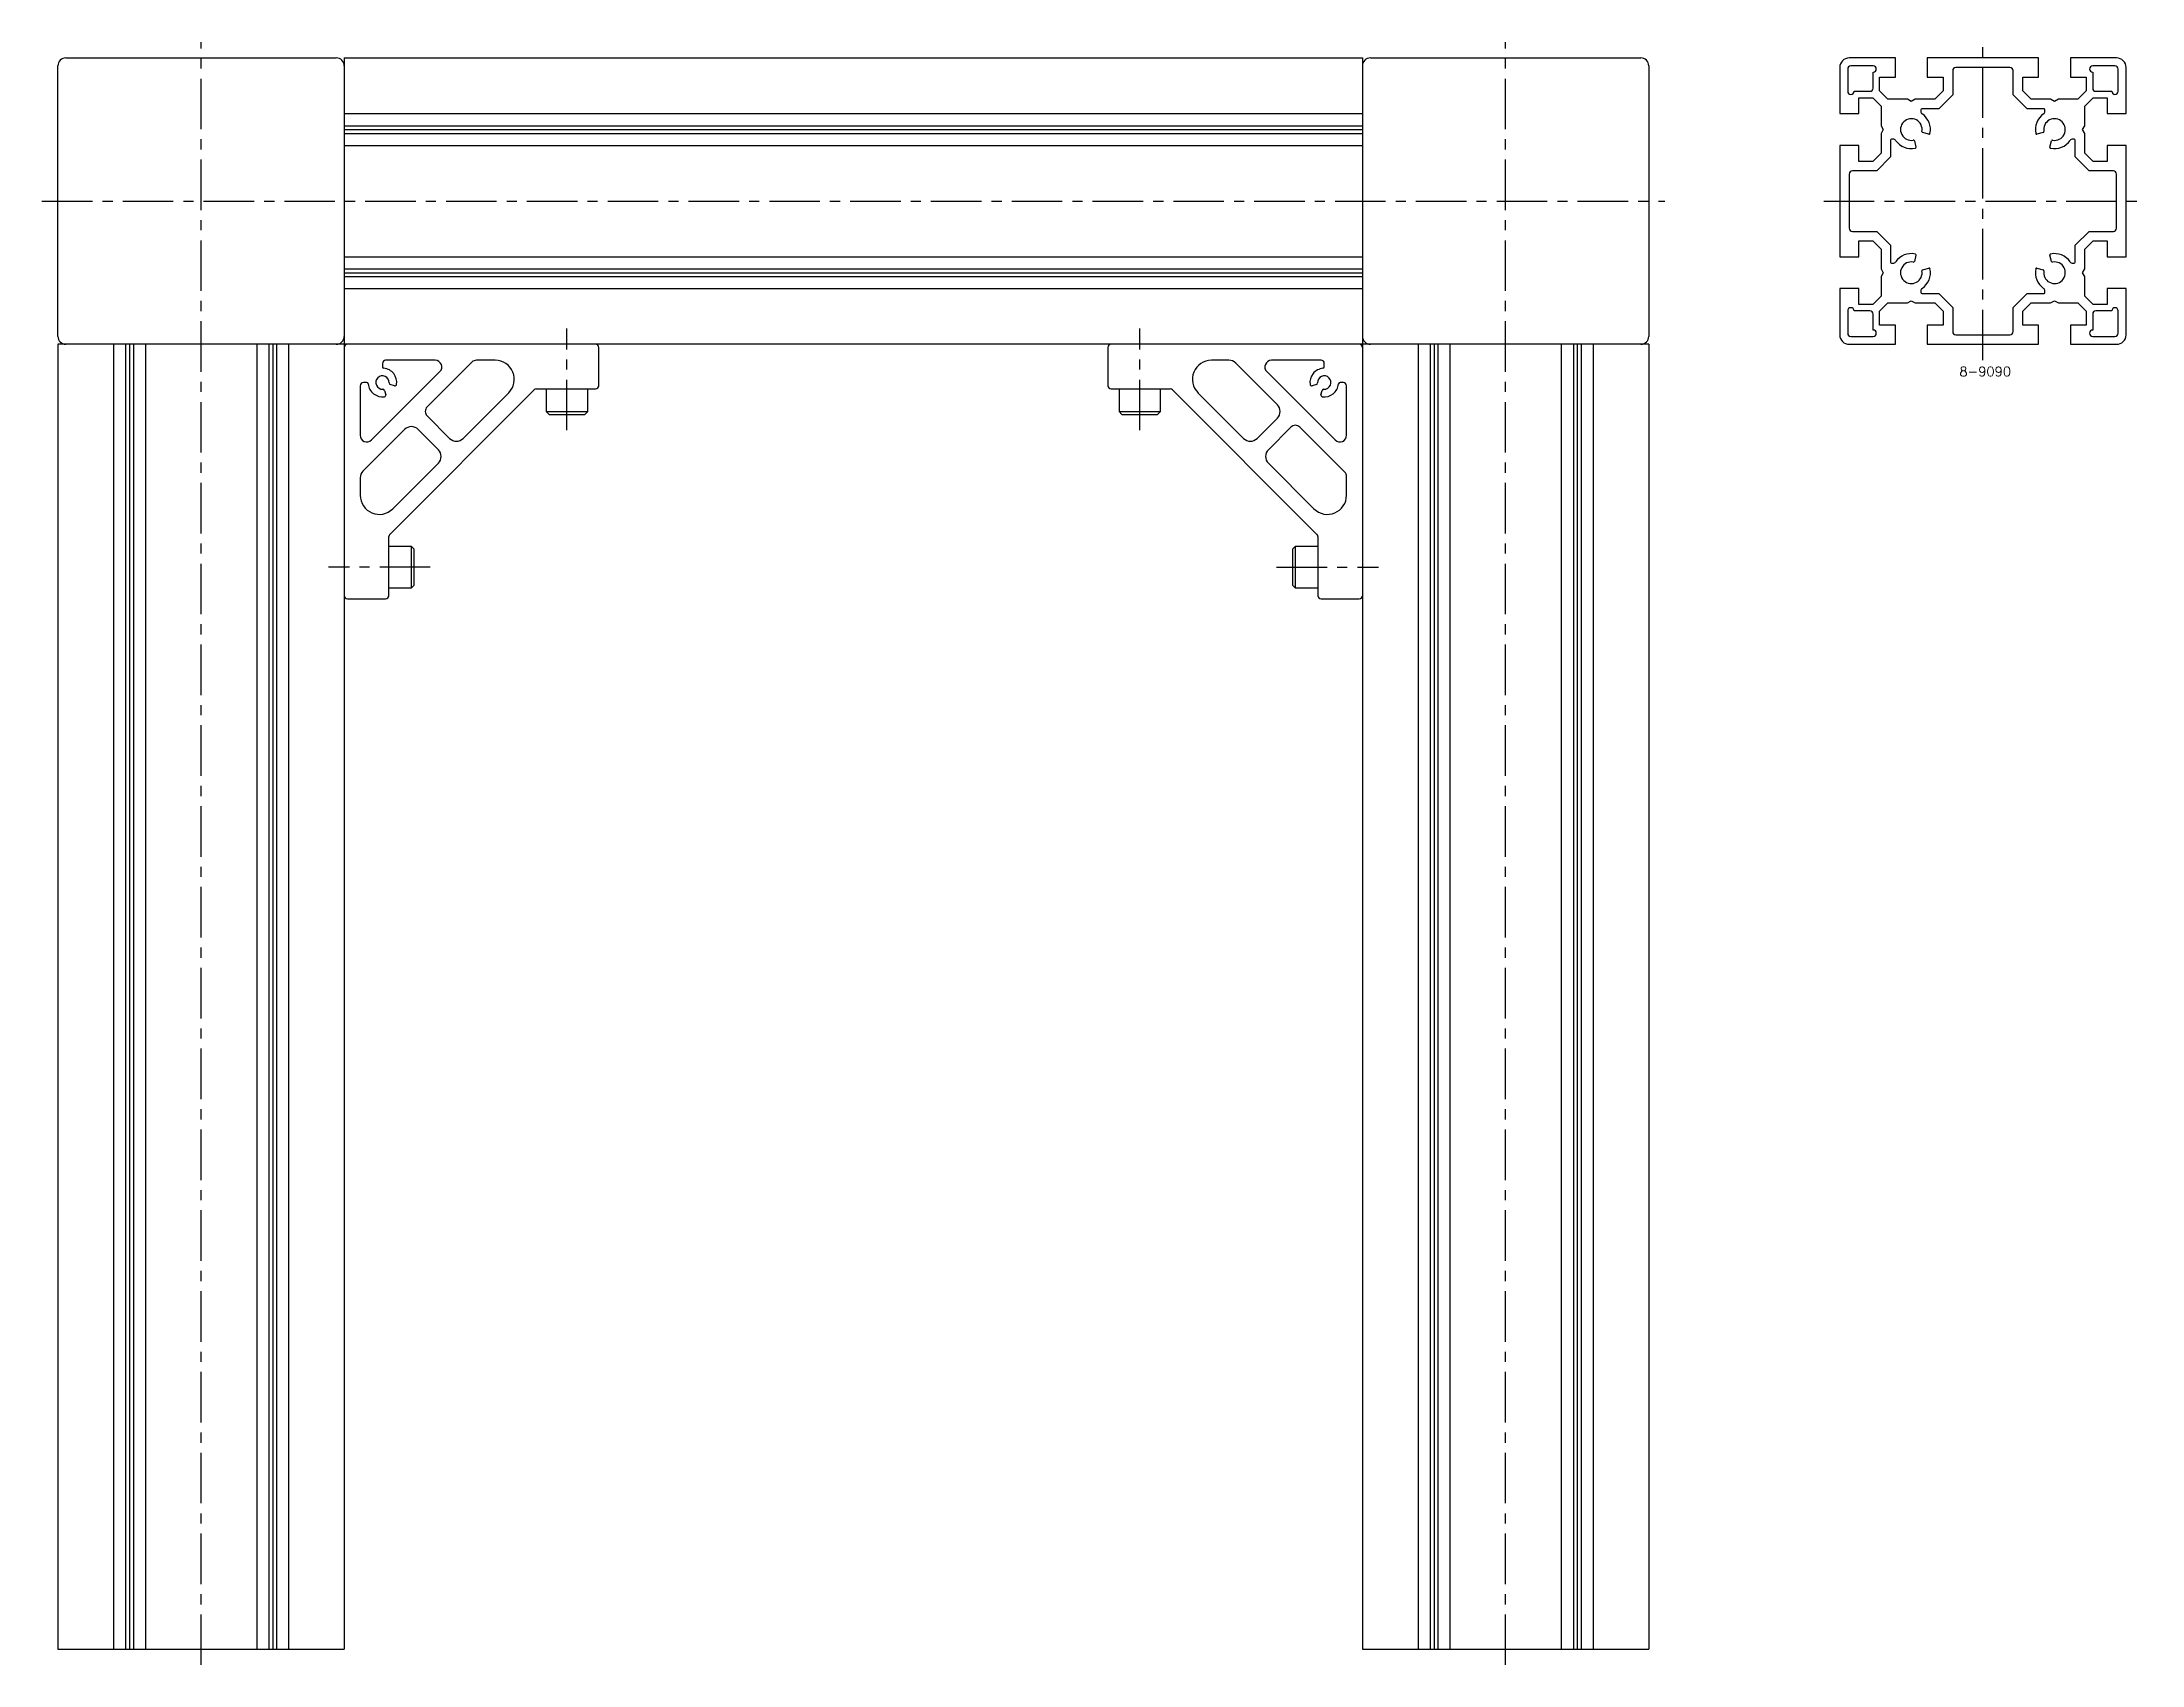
# Model space of a CAD drawing. Extents: x -8 to 1721, y -8 to 1075.
# Drawn here: x 1061 to 1721, y 5 to 515 of the extents above; entities that cross this region are included whole.
import ezdxf

# ---------------------------------------------------------------- set-up
doc = ezdxf.new("R2010")
doc.units = 0
doc.header["$LTSCALE"] = 0.5
doc.linetypes.add('CENTER', pattern=[50.8, 31.75, -6.35, 6.35, -6.35])
for name, color, linetype in [('MSM_CENTER', 1, 'CENTER'), ('MSM_CONTINUOUS', 7, 'CONTINUOUS'), ('MSM_PART_NUMBER', 7, 'CONTINUOUS')]:
    doc.layers.add(name, color=color, linetype=linetype)
doc.styles.get("Standard").update_dxf_attribs({"font": 'txt.shx', "height": 3, "bigfont": 'bigfont.shx'})

# ---------------------------------------------------------------- blocks, each defined once
blk = doc.blocks.new('*U11')
at = {"layer": 'MSM_PART_NUMBER'}
blk.add_text('8-9090', height=3, dxfattribs=at).set_placement((1663.62, 409.97))

msp = doc.modelspace()

# ---------------------------------------------------------------- linework, layer by layer
at = {"layer": 'MSM_CENTER'}
for p, q in [((1111, 5), (1111, 515)), ((1521, 5), (1521, 515)), ((1671, 415), (1671, 515)), ((1061, 465), (1571, 465)), ((1621, 465), (1721, 465)), ((1226, 393), (1226, 425)), ((1406, 393), (1406, 425)), ((1183, 350), (1151, 350)), ((1449, 350), (1481, 350))]:
    msp.add_line(p, q, dxfattribs=at)
at = {"layer": 'MSM_CONTINUOUS'}
for p, q in [((1068.5, 510), (1153.5, 510)), ((1156, 510), (1156, 10)), ((1156, 510), (1476, 510)), ((1476, 510), (1476, 10)), ((1478.5, 510), (1563.5, 510)), ((1643.5, 510), (1629, 510)), ((1643.5, 504), (1643.5, 510)), ((1688.5, 510), (1653.5, 510)), ((1653.5, 510), (1653.5, 504)), ((1688.5, 504), (1688.5, 510)), ((1713, 510), (1698.5, 510)), ((1698.5, 510), (1698.5, 504)), ((1066, 422.5), (1066, 507.5)), ((1566, 507.5), (1566, 422.5)), ((1626, 507), (1626, 492.5)), ((1628.5, 506.5), (1628.5, 499.5)), ((1636.5, 507.5), (1629.5, 507.5)), ((1636.5, 500.5), (1636.5, 505.5)), ((1638.5, 499.62), (1638.5, 504)), ((1638.5, 504), (1643.5, 504)), ((1653.5, 504), (1658.5, 504)), ((1658.5, 504), (1658.5, 499.62)), ((1661.5, 506), (1661.5, 498.38)), ((1679.5, 507), (1662.5, 507)), ((1680.5, 498.38), (1680.5, 506)), ((1683.5, 499.62), (1683.5, 504)), ((1683.5, 504), (1688.5, 504)), ((1698.5, 504), (1703.5, 504)), ((1703.5, 504), (1703.5, 499.62)), ((1712.5, 507.5), (1705.5, 507.5)), ((1705.5, 505.5), (1705.5, 500.5)), ((1713.5, 499.5), (1713.5, 506.5)), ((1716, 492.5), (1716, 507)), ((1630.5, 499.5), (1635.5, 499.5)), ((1632, 492.5), (1632, 497.5)), ((1632, 497.5), (1636.38, 497.5)), ((1636.38, 497.5), (1639, 494.88)), ((1641.12, 497), (1638.5, 499.62)), ((1647.29, 497), (1641.12, 497)), ((1648.5, 496.3), (1647.29, 497)), ((1649.71, 497), (1648.5, 496.3)), ((1655.88, 497), (1649.71, 497)), ((1658.5, 499.62), (1655.88, 497)), ((1661.5, 498.38), (1657.12, 494)), ((1684.88, 494), (1680.5, 498.38)), ((1686.12, 497), (1683.5, 499.62)), ((1692.29, 497), (1686.12, 497)), ((1693.5, 496.3), (1692.29, 497)), ((1694.71, 497), (1693.5, 496.3)), ((1700.88, 497), (1694.71, 497)), ((1703.5, 499.62), (1700.88, 497)), ((1703, 494.88), (1705.62, 497.5)), ((1705.62, 497.5), (1710, 497.5)), ((1706.5, 499.5), (1711.5, 499.5)), ((1710, 497.5), (1710, 492.5)), ((1156, 492.5), (1476, 492.5)), ((1156, 488.71), (1476, 488.71)), ((1626, 492.5), (1632, 492.5)), ((1639, 494.88), (1639, 488.71)), ((1639, 488.71), (1639.7, 487.5)), ((1651.5, 493.7), (1651.5, 493.24)), ((1657.12, 494), (1651.8, 494)), ((1690.2, 494), (1684.88, 494)), ((1690.5, 493.24), (1690.5, 493.7)), ((1702.3, 487.5), (1703, 488.71)), ((1703, 488.71), (1703, 494.88)), ((1710, 492.5), (1716, 492.5)), ((1156, 487.5), (1476, 487.5)), ((1156, 486.29), (1476, 486.29)), ((1156, 482.5), (1476, 482.5)), ((1632, 482.5), (1626, 482.5)), ((1626, 482.5), (1626, 447.5)), ((1632, 477.5), (1632, 482.5)), ((1639.7, 487.5), (1639, 486.29)), ((1639, 486.29), (1639, 480.12)), ((1642, 484.2), (1642, 478.88)), ((1642.76, 484.5), (1642.3, 484.5)), ((1649.45, 483.94), (1649.97, 482)), ((1654, 486.03), (1652.06, 486.55)), ((1689.94, 486.55), (1688, 486.03)), ((1692.03, 482), (1692.55, 483.94)), ((1699.7, 484.5), (1699.24, 484.5)), ((1700, 478.88), (1700, 484.2)), ((1703, 486.29), (1702.3, 487.5)), ((1703, 480.12), (1703, 486.29)), ((1716, 482.5), (1710, 482.5)), ((1710, 482.5), (1710, 477.5)), ((1716, 447.5), (1716, 482.5)), ((1636.38, 477.5), (1632, 477.5)), ((1639, 480.12), (1636.38, 477.5)), ((1642, 478.88), (1637.62, 474.5)), ((1704.38, 474.5), (1700, 478.88)), ((1705.62, 477.5), (1703, 480.12)), ((1710, 477.5), (1705.62, 477.5)), ((1629, 473.5), (1629, 456.5)), ((1637.62, 474.5), (1630, 474.5)), ((1712, 474.5), (1704.38, 474.5)), ((1713, 456.5), (1713, 473.5)), ((1630, 455.5), (1637.62, 455.5)), ((1637.62, 455.5), (1642, 451.12)), ((1700, 451.12), (1704.38, 455.5)), ((1704.38, 455.5), (1712, 455.5)), ((1632, 447.5), (1632, 452.5)), ((1632, 452.5), (1636.38, 452.5)), ((1636.38, 452.5), (1639, 449.88)), ((1639, 449.88), (1639, 443.71)), ((1642, 451.12), (1642, 445.8)), ((1700, 445.8), (1700, 451.12)), ((1703, 449.88), (1705.62, 452.5)), ((1703, 443.71), (1703, 449.88)), ((1705.62, 452.5), (1710, 452.5)), ((1710, 452.5), (1710, 447.5)), ((1156, 447.5), (1476, 447.5)), ((1156, 443.71), (1476, 443.71)), ((1156, 442.5), (1476, 442.5)), ((1626, 447.5), (1632, 447.5)), ((1639, 443.71), (1639.7, 442.5)), ((1639.7, 442.5), (1639, 441.29)), ((1642.3, 445.5), (1642.76, 445.5)), ((1649.97, 448), (1649.45, 446.06)), ((1652.06, 443.45), (1654, 443.97)), ((1688, 443.97), (1689.94, 443.45)), ((1692.55, 446.06), (1692.03, 448)), ((1699.24, 445.5), (1699.7, 445.5)), ((1702.3, 442.5), (1703, 443.71)), ((1703, 441.29), (1702.3, 442.5)), ((1710, 447.5), (1716, 447.5)), ((1156, 441.29), (1476, 441.29)), ((1156, 437.5), (1476, 437.5)), ((1632, 437.5), (1626, 437.5)), ((1626, 437.5), (1626, 423)), ((1632, 432.5), (1632, 437.5)), ((1639, 441.29), (1639, 435.12)), ((1651.5, 436.76), (1651.5, 436.3)), ((1651.8, 436), (1657.12, 436)), ((1657.12, 436), (1661.5, 431.62)), ((1680.5, 431.62), (1684.88, 436)), ((1684.88, 436), (1690.2, 436)), ((1690.5, 436.3), (1690.5, 436.76)), ((1703, 435.12), (1703, 441.29)), ((1716, 437.5), (1710, 437.5)), ((1710, 437.5), (1710, 432.5)), ((1716, 423), (1716, 437.5)), ((1628.5, 430.5), (1628.5, 423.5)), ((1635.5, 430.5), (1630.5, 430.5)), ((1636.38, 432.5), (1632, 432.5)), ((1639, 435.12), (1636.38, 432.5)), ((1636.5, 424.5), (1636.5, 429.5)), ((1638.5, 430.38), (1641.12, 433)), ((1638.5, 426), (1638.5, 430.38)), ((1641.12, 433), (1647.29, 433)), ((1647.29, 433), (1648.5, 433.7)), ((1648.5, 433.7), (1649.71, 433)), ((1649.71, 433), (1655.88, 433)), ((1655.88, 433), (1658.5, 430.38)), ((1658.5, 430.38), (1658.5, 426)), ((1661.5, 431.62), (1661.5, 424)), ((1680.5, 424), (1680.5, 431.62)), ((1683.5, 430.38), (1686.12, 433)), ((1683.5, 426), (1683.5, 430.38)), ((1686.12, 433), (1692.29, 433)), ((1692.29, 433), (1693.5, 433.7)), ((1693.5, 433.7), (1694.71, 433)), ((1694.71, 433), (1700.88, 433)), ((1700.88, 433), (1703.5, 430.38)), ((1705.62, 432.5), (1703, 435.12)), ((1703.5, 430.38), (1703.5, 426)), ((1705.5, 429.5), (1705.5, 424.5)), ((1710, 432.5), (1705.62, 432.5)), ((1711.5, 430.5), (1706.5, 430.5)), ((1713.5, 423.5), (1713.5, 430.5)), ((1629.5, 422.5), (1636.5, 422.5)), ((1643.5, 426), (1638.5, 426)), ((1643.5, 420), (1643.5, 426)), ((1658.5, 426), (1653.5, 426)), ((1653.5, 426), (1653.5, 420)), ((1662.5, 423), (1679.5, 423)), ((1688.5, 426), (1683.5, 426)), ((1688.5, 420), (1688.5, 426)), ((1698.5, 426), (1698.5, 420)), ((1703.5, 426), (1698.5, 426)), ((1705.5, 422.5), (1712.5, 422.5)), ((1566, 420), (1066, 420)), ((1066, 420), (1066, 10)), ((1083.5, 420), (1083.5, 10)), ((1087.29, 420), (1087.29, 10)), ((1088.5, 420), (1088.5, 10)), ((1089.71, 420), (1089.71, 10)), ((1093.5, 420), (1093.5, 10)), ((1128.5, 420), (1128.5, 10)), ((1132.29, 420), (1132.29, 10)), ((1133.5, 420), (1133.5, 10)), ((1134.71, 420), (1134.71, 10)), ((1138.5, 420), (1138.5, 10)), ((1236, 407), (1236, 419)), ((1396, 419), (1396, 407)), ((1493.5, 420), (1493.5, 10)), ((1497.29, 420), (1497.29, 10)), ((1498.5, 420), (1498.5, 10)), ((1499.71, 420), (1499.71, 10)), ((1503.5, 420), (1503.5, 10)), ((1538.5, 420), (1538.5, 10)), ((1542.29, 420), (1542.29, 10)), ((1543.5, 420), (1543.5, 10)), ((1544.71, 420), (1544.71, 10)), ((1548.5, 420), (1548.5, 10)), ((1566, 420), (1566, 10)), ((1629, 420), (1643.5, 420)), ((1653.5, 420), (1688.5, 420)), ((1698.5, 420), (1713, 420)), ((1164.58, 389.94), (1186.06, 411.42)), ((1168, 414), (1168, 412.97)), ((1184.57, 415), (1169, 415)), ((1196.13, 414.41), (1182.04, 400.32)), ((1203.44, 415), (1197.54, 415)), ((1434.04, 415), (1428.56, 415)), ((1449.25, 401.03), (1436.16, 414.12)), ((1445.94, 411.42), (1467.42, 389.94)), ((1463, 415), (1447.43, 415)), ((1464, 412.97), (1464, 414)), ((1161, 407), (1161, 391.43)), ((1163.03, 408), (1162, 408)), ((1168.66, 405.54), (1169.03, 404.17)), ((1170.29, 360.29), (1215.71, 405.71)), ((1171.83, 406.97), (1170.46, 407.34)), ((1193.35, 390.42), (1207.69, 404.76)), ((1216.41, 406), (1235, 406)), ((1219.5, 406), (1219.5, 398.87)), ((1232.5, 398.87), (1232.5, 406)), ((1397, 406), (1415.59, 406)), ((1399.5, 406), (1412.5, 406)), ((1399.5, 406), (1399.5, 398.87)), ((1412.5, 398.87), (1412.5, 406)), ((1416.29, 405.71), (1461.71, 360.29)), ((1424.31, 404.76), (1438.65, 390.42)), ((1461.54, 407.34), (1460.17, 406.97)), ((1462.97, 404.17), (1463.34, 405.54)), ((1470, 408), (1468.97, 408)), ((1471, 391.43), (1471, 407)), ((1182.04, 397.5), (1189.11, 390.42)), ((1219.5, 398.87), (1220.37, 398)), ((1219.5, 398.87), (1232.5, 398.87)), ((1220.37, 398), (1231.63, 398)), ((1231.63, 398), (1232.5, 398.87)), ((1399.5, 398.87), (1400.37, 398)), ((1399.5, 398.87), (1412.5, 398.87)), ((1400.37, 398), (1411.63, 398)), ((1411.63, 398), (1412.5, 398.87)), ((1442.89, 390.42), (1449.25, 396.79)), ((1174.97, 393.25), (1161.88, 380.16)), ((1185.58, 386.89), (1179.21, 393.25)), ((1453.5, 393.96), (1446.42, 386.89)), ((1470.41, 379.87), (1456.32, 393.96)), ((1161, 378.04), (1161, 372.56)), ((1171.24, 368.31), (1185.58, 382.65)), ((1446.42, 382.65), (1460.76, 368.31)), ((1471, 372.56), (1471, 378.46)), ((1170, 341), (1170, 359.59)), ((1170, 343.5), (1170, 356.5)), ((1177.13, 356.5), (1170, 356.5)), ((1178, 355.63), (1177.13, 356.5)), ((1177.13, 343.5), (1177.13, 356.5)), ((1454.87, 356.5), (1454, 355.63)), ((1454.87, 356.5), (1454.87, 343.5)), ((1462, 356.5), (1454.87, 356.5)), ((1462, 359.59), (1462, 341)), ((1178, 344.37), (1178, 355.63)), ((1454, 355.63), (1454, 344.37)), ((1170, 343.5), (1177.13, 343.5)), ((1177.13, 343.5), (1178, 344.37)), ((1454, 344.37), (1454.87, 343.5)), ((1454.87, 343.5), (1462, 343.5)), ((1157, 340), (1169, 340)), ((1463, 340), (1475, 340)), ((1066, 10), (1156, 10)), ((1476, 10), (1566, 10))]:
    msp.add_line(p, q, dxfattribs=at)
for centre, radius, start, end in [((1068.5, 507.5), 2.5, 90, 180), ((1153.5, 507.5), 2.5, 0, 90), ((1478.5, 507.5), 2.5, 90, 180), ((1563.5, 507.5), 2.5, 0, 90), ((1629, 507), 3, 90, 180), ((1713, 507), 3, 0, 90), ((1629.5, 506.5), 1, 90, 180), ((1636.5, 506.5), 1, 270, 90), ((1662.5, 506), 1, 90, 180), ((1679.5, 506), 1, 0, 90), ((1705.5, 506.5), 1, 90, 270), ((1712.5, 506.5), 1, 0, 90), ((1629.5, 499.5), 1, 180, 0), ((1635.5, 500.5), 1, 270, 0), ((1706.5, 500.5), 1, 180, 270), ((1712.5, 499.5), 1, 180, 0), ((1648.5, 487.5), 3.4, 349.65071, 280.34929), ((1651.8, 493.7), 0.3, 90, 180), ((1652.5, 493.24), 1, 180, 235.1501), ((1648.5, 487.5), 6, 348.01696, 55.1501), ((1693.5, 487.5), 6, 124.8499, 191.98304), ((1689.5, 493.24), 1, 304.8499, 0), ((1693.5, 487.5), 3.4, 259.65071, 190.34929), ((1690.2, 493.7), 0.3, 0, 90), ((1642.3, 484.2), 0.3, 90, 180), ((1642.76, 483.5), 1, 34.8499, 90), ((1648.5, 487.5), 6, 214.8499, 281.98304), ((1649.16, 483.86), 0.3, 15, 100.34929), ((1649.68, 481.92), 0.3, 281.98303, 15), ((1652.14, 486.84), 0.3, 169.65071, 255), ((1654.08, 486.32), 0.3, 255, 348.01696), ((1687.92, 486.32), 0.3, 191.98303, 285), ((1689.86, 486.84), 0.3, 285, 10.34929), ((1692.32, 481.92), 0.3, 165, 258.01696), ((1693.5, 487.5), 6, 258.01696, 325.1501), ((1692.84, 483.86), 0.3, 79.65071, 165), ((1699.24, 483.5), 1, 90, 145.1501), ((1699.7, 484.2), 0.3, 0, 90), ((1630, 473.5), 1, 90, 180), ((1712, 473.5), 1, 0, 90), ((1630, 456.5), 1, 180, 270), ((1712, 456.5), 1, 270, 0), ((1642.3, 445.8), 0.3, 180, 270), ((1642.76, 446.5), 1, 270, 325.1501), ((1648.5, 442.5), 6, 78.01696, 145.1501), ((1648.5, 442.5), 3.4, 79.65071, 10.34929), ((1649.16, 446.14), 0.3, 259.65071, 345), ((1649.68, 448.08), 0.3, 345, 78.01696), ((1652.14, 443.16), 0.3, 105, 190.34929), ((1648.5, 442.5), 6, 304.8499, 11.98304), ((1654.08, 443.68), 0.3, 11.98303, 105), ((1693.5, 442.5), 6, 168.01696, 235.1501), ((1687.92, 443.68), 0.3, 75, 168.01696), ((1689.86, 443.16), 0.3, 349.65071, 75), ((1693.5, 442.5), 3.4, 169.65071, 100.34929), ((1692.32, 448.08), 0.3, 101.98303, 195), ((1693.5, 442.5), 6, 34.8499, 101.98304), ((1692.84, 446.14), 0.3, 195, 280.34929), ((1699.24, 446.5), 1, 214.8499, 270), ((1699.7, 445.8), 0.3, 270, 0), ((1652.5, 436.76), 1, 124.8499, 180), ((1651.8, 436.3), 0.3, 180, 270), ((1689.5, 436.76), 1, 0, 55.1501), ((1690.2, 436.3), 0.3, 270, 0), ((1629.5, 430.5), 1, 0, 180), ((1635.5, 429.5), 1, 0, 90), ((1706.5, 429.5), 1, 90, 180), ((1712.5, 430.5), 1, 0, 180), ((1068.5, 422.5), 2.5, 180, 270), ((1153.5, 422.5), 2.5, 270, 0), ((1478.5, 422.5), 2.5, 180, 270), ((1563.5, 422.5), 2.5, 270, 0), ((1629, 423), 3, 180, 270), ((1629.5, 423.5), 1, 180, 270), ((1636.5, 423.5), 1, 270, 90), ((1662.5, 424), 1, 180, 270), ((1679.5, 424), 1, 270, 0), ((1705.5, 423.5), 1, 90, 270), ((1712.5, 423.5), 1, 270, 0), ((1713, 423), 3, 270, 0), ((1157, 419), 1, 90, 180), ((1235, 419), 1, 0, 90), ((1397, 419), 1, 90, 180), ((1475, 419), 1, 0, 90), ((1168, 408), 2.1, 356.08786, 273.91336), ((1169, 414), 1, 90, 180), ((1168.5, 412.97), 0.5, 179.9984, 264.26347), ((1168, 408), 4.5, 352.18075, 84.26027), ((1184.57, 412.9), 2.1, 314.99999, 90), ((1197.54, 413), 2, 90.00109, 135.00077), ((1203.44, 409), 6, 315.00002, 90.00008), ((1428.56, 409), 6, 90.00008, 225), ((1434.04, 412), 3, 45.00016, 90.00022), ((1447.43, 412.9), 2.1, 90, 224.99999), ((1464, 408), 4.5, 95.73914, 187.81993), ((1464, 408), 2.1, 266.08786, 183.91336), ((1463, 414), 1, 0, 90), ((1463.5, 412.97), 0.5, 275.73957, 359.99873), ((1162, 407), 1, 90, 180), ((1163.03, 407.5), 0.5, 5.73957, 89.99873), ((1168, 408), 4.5, 185.73914, 277.81993), ((1168.18, 405.41), 0.5, 14.99992, 93.91337), ((1168.54, 404.04), 0.5, 277.82248, 14.99975), ((1170.59, 407.82), 0.5, 176.08786, 255.00009), ((1171.96, 407.46), 0.5, 255.00138, 352.17889), ((1216.41, 405), 1, 89.99859, 134.99894), ((1235, 407), 1, 270, 0), ((1397, 407), 1, 180, 270), ((1415.59, 405), 1, 45.00048, 90.00077), ((1460.04, 407.46), 0.5, 187.82248, 284.99975), ((1461.41, 407.82), 0.5, 284.99992, 3.91337), ((1463.46, 404.04), 0.5, 165.00138, 262.17889), ((1463.82, 405.41), 0.5, 86.08786, 165.00009), ((1464, 408), 4.5, 262.18075, 354.26027), ((1468.97, 407.5), 0.5, 89.9984, 174.26347), ((1470, 407), 1, 0, 90), ((1183.45, 398.91), 2, 134.99917, 225.00115), ((1447.13, 398.91), 3, 315.0001, 45.00012), ((1163.1, 391.43), 2.1, 180, 314.99999), ((1177.09, 391.13), 3, 45.0001, 135.00012), ((1191.23, 392.55), 3, 225.00009, 315.00018), ((1440.77, 392.55), 3, 225.0005, 314.9993), ((1454.91, 392.55), 2, 44.99917, 135.00115), ((1468.9, 391.43), 2.1, 224.99999, 0), ((1183.45, 384.77), 3, 315.0005, 44.9993), ((1448.55, 384.77), 3, 135.00009, 225.00018), ((1164, 378.04), 3, 135.00016, 180.00022), ((1469, 378.46), 2, 0.00109, 45.00077), ((1167, 372.56), 6, 180.00008, 315), ((1465, 372.56), 6, 225.00002, 0.00008), ((1171, 359.59), 1, 135.00048, 180.00077), ((1461, 359.59), 1, 359.99859, 44.99894), ((1157, 341), 1, 180, 270), ((1169, 341), 1, 270, 0), ((1463, 341), 1, 180, 270), ((1475, 341), 1, 270, 0)]:
    msp.add_arc(centre, radius, start, end, dxfattribs=at)

# ---------------------------------------------------------------- block references
msp.add_blockref('*U11', (0, 0), dxfattribs=at)

doc.saveas('drawing.dxf')
